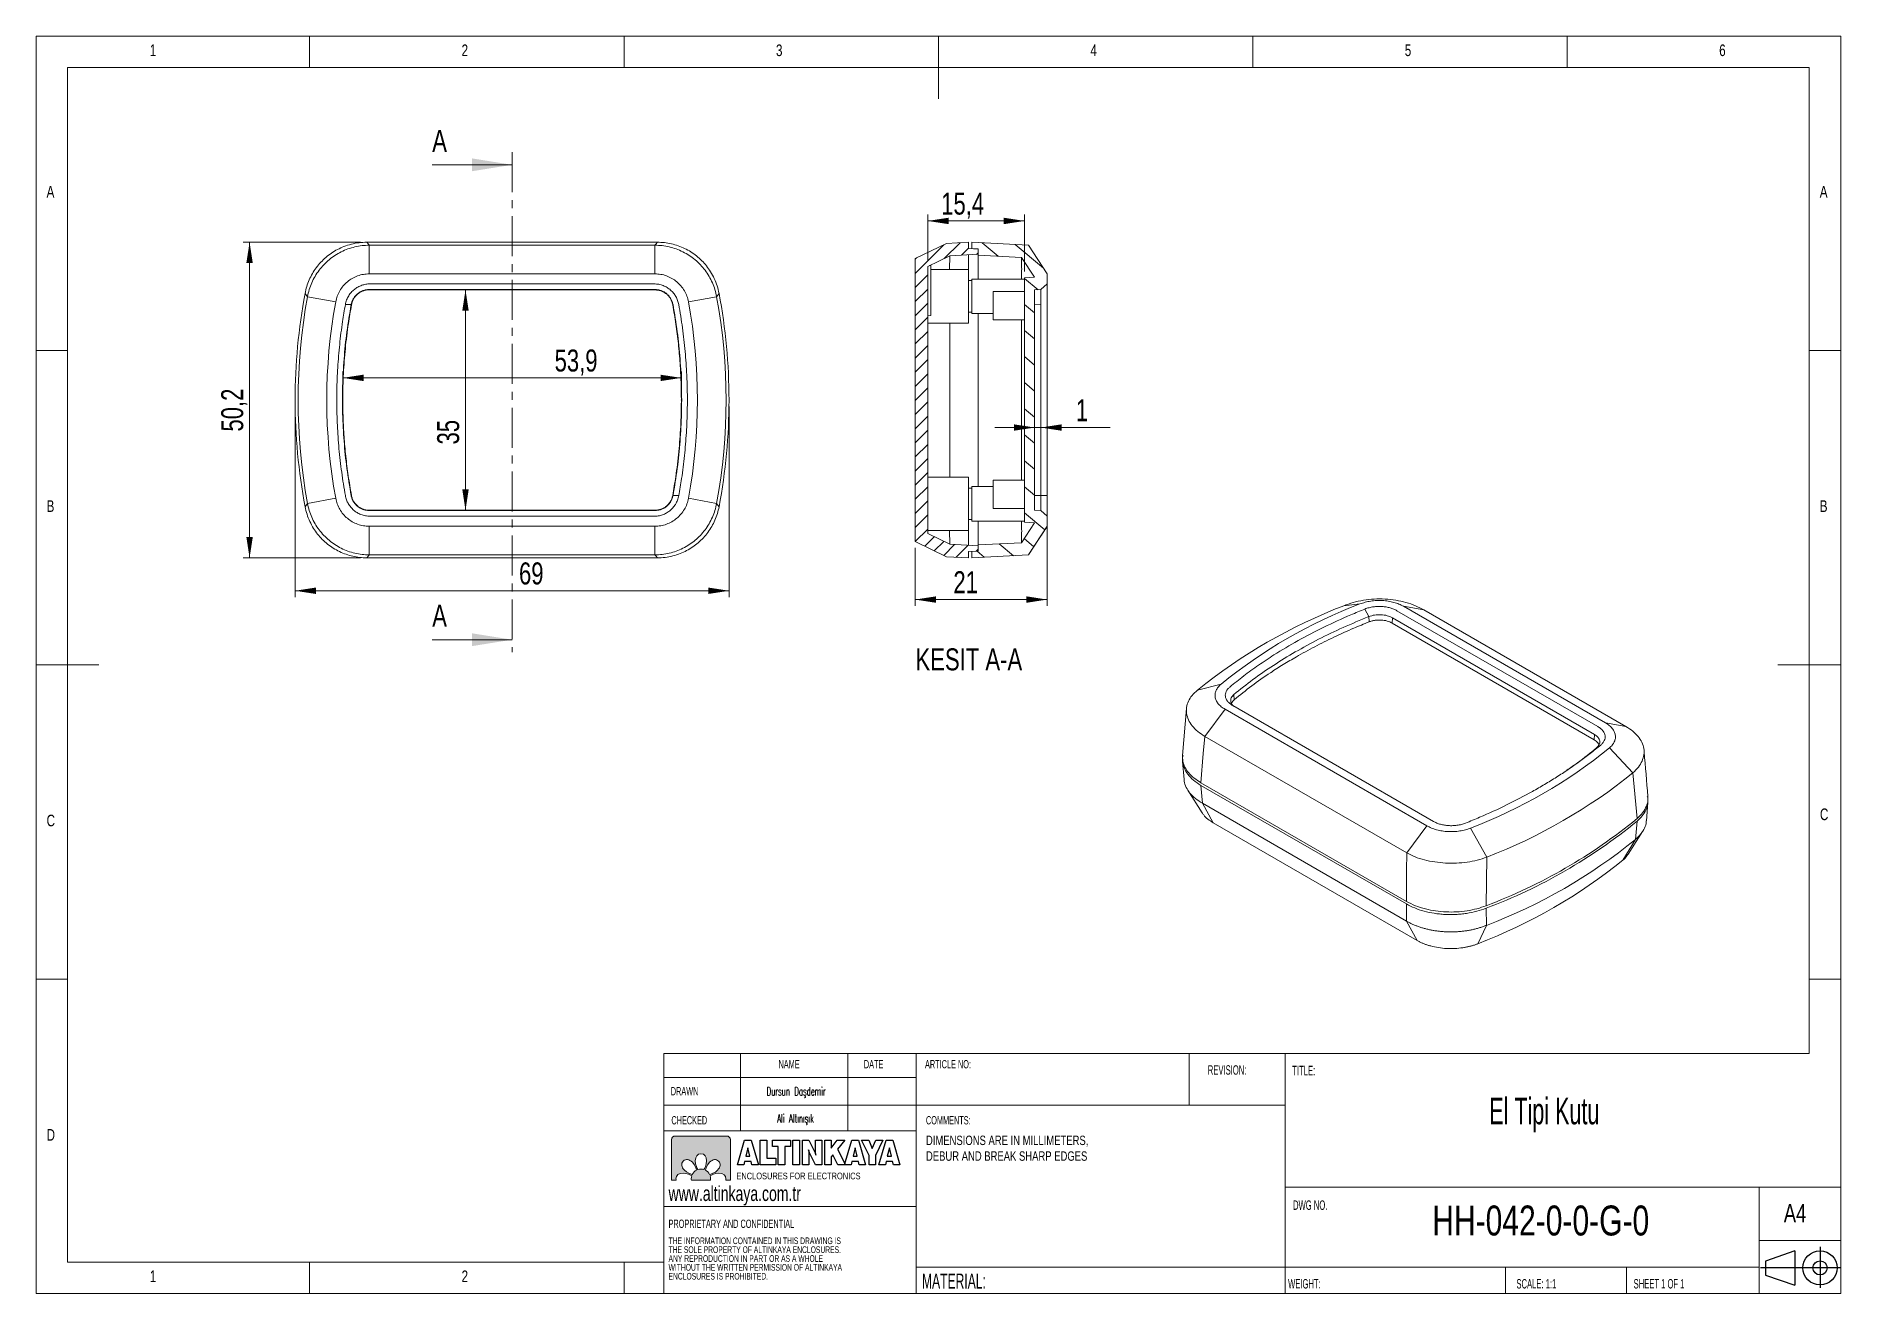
# Model space of a CAD drawing. Header units: millimetres. Extents: x 5 to 292, y 5 to 205.
import ezdxf

# ---------------------------------------------------------------- set-up
doc = ezdxf.new("R2010")
doc.units = ezdxf.units.MM
doc.header["$PDSIZE"] = -1
doc.linetypes.add('CENTER', pattern=[10.16, 6.35, -1.27, 1.27, -1.27])
doc.layers.add('FORMAT', color=7, linetype='Continuous')
doc.layers.add('LAYER2', color=1, linetype='Continuous')
doc.layers.add('LAYER1', color=7, linetype='Continuous', lineweight=15)
doc.layers.add('LAYER_1', color=179, linetype='Continuous', lineweight=15)
doc.styles.add('SLDTEXTSTYLE0', font='TXT', dxfattribs={"width": 0.7})
doc.styles.add('SLDTEXTSTYLE1', font='TXT', dxfattribs={"width": 0.75})
doc.styles.add('SLDTEXTSTYLE2', font='TXT', dxfattribs={"width": 0.605})
doc.styles.add('SLDTEXTSTYLE3', font='TXT', dxfattribs={"width": 0.605, "bigfont": 'bigfont'})
doc.dimstyles.new('SLDDIMSTYLE0', dxfattribs={"dimtxt": 3.5, "dimasz": 3.302, "dimexe": 0, "dimexo": 0.0625, "dimgap": 0.875, "dimtad": 1, "dimrnd": 1e-09, "dimzin": 12, "dimdsep": 46, "dimtxsty": 'SLDTEXTSTYLE1', "dimsah": 1, "dimcen": 0.09, "dimadec": 0, "dimazin": 3, "dimtfac": 1, "dimtofl": 0, "dimtmove": 0, "dimatfit": 3, "dimfxl": 1, "dimfrac": 2, "dimtolj": 1, "dimtzin": 12, "dimarcsym": 0})
doc.dimstyles.new('SLDDIMSTYLE1', dxfattribs={"dimtxt": 3.5, "dimasz": 3.302, "dimexe": 0, "dimexo": 0.0625, "dimgap": 0.875, "dimtad": 1, "dimdec": 1, "dimrnd": 1e-09, "dimzin": 12, "dimdsep": 46, "dimtxsty": 'SLDTEXTSTYLE1', "dimsah": 1, "dimcen": 0.09, "dimadec": 0, "dimazin": 3, "dimtfac": 1, "dimtdec": 1, "dimtofl": 0, "dimtmove": 0, "dimatfit": 3, "dimfxl": 1, "dimfrac": 2, "dimtolj": 1, "dimtzin": 12, "dimarcsym": 0})
doc.dimstyles.new('SLDDIMSTYLE2', dxfattribs={"dimtxt": 3.5, "dimasz": 3.302, "dimexe": 0, "dimexo": 0.0625, "dimgap": 0.875, "dimtad": 1, "dimrnd": 1e-09, "dimzin": 12, "dimdsep": 46, "dimtxsty": 'SLDTEXTSTYLE1', "dimsah": 1, "dimcen": 0.09, "dimadec": 0, "dimazin": 3, "dimtfac": 1, "dimtmove": 0, "dimatfit": 0, "dimfxl": 1, "dimfrac": 2, "dimtolj": 1, "dimtzin": 12, "dimarcsym": 0})

msp = doc.modelspace()

# ---------------------------------------------------------------- texts
at = {"color": 7, "linetype": 'Continuous', "lineweight": 0, "attachment_point": 1}
for s, insert, char_height, style in [('1', (23.083, 203.668), 1.852, 'SLDTEXTSTYLE1'), ('2', (72.667, 203.668), 1.852, 'SLDTEXTSTYLE1'), ('3', (122.667, 203.668), 1.852, 'SLDTEXTSTYLE1'), ('4', (172.667, 203.668), 1.852, 'SLDTEXTSTYLE1'), ('5', (222.667, 203.668), 1.852, 'SLDTEXTSTYLE1'), ('6', (272.667, 203.668), 1.852, 'SLDTEXTSTYLE1'), ('A', (6.667, 181.168), 1.852, 'SLDTEXTSTYLE1'), ('A', (288.667, 181.168), 1.852, 'SLDTEXTSTYLE1'), ('B', (6.667, 131.168), 1.852, 'SLDTEXTSTYLE1'), ('B', (288.667, 131.168), 1.852, 'SLDTEXTSTYLE1'), ('C', (6.667, 81.168), 1.852, 'SLDTEXTSTYLE1'), ('C', (288.693, 82.15), 1.852, 'SLDTEXTSTYLE1'), ('D', (6.667, 31.168), 1.852, 'SLDTEXTSTYLE1'), ('www.altinkaya.com.tr', (105.583, 22.104), 2.38125, 'SLDTEXTSTYLE0'), ('1', (23.083, 8.668), 1.852, 'SLDTEXTSTYLE1'), ('2', (72.667, 8.668), 1.852, 'SLDTEXTSTYLE1')]:
    msp.add_mtext(s, dxfattribs=dict(at, insert=insert, char_height=char_height, style=style))
at = {"color": 7, "linetype": 'Continuous', "char_height": 3.5, "attachment_point": 1, "style": 'SLDTEXTSTYLE1'}
for insert in [(67.997, 190.085), (67.997, 114.552)]:
    msp.add_mtext('A', dxfattribs=dict(at, insert=insert))
at = {"layer": 'LAYER1'}
for s, insert, char_height, attachment_point, style in [('NAME', (123.069, 42.143), 1.3229, 1, 'SLDTEXTSTYLE2'), ('DATE', (136.647, 42.143), 1.3229, 1, 'SLDTEXTSTYLE2'), ('ARTICLE NO:', (146.369, 42.143), 1.32292, 1, 'SLDTEXTSTYLE2'), ('REVISION:', (191.342, 41.311), 1.5, 1, 'SLDTEXTSTYLE2'), ('TITLE:', (204.784, 41.223), 1.5, 1, 'SLDTEXTSTYLE2'), ('DRAWN', (105.936, 37.846), 1.3229, 1, 'SLDTEXTSTYLE2'), ('Dursun Daşdemir', (125.882, 37.837), 1.32292, 2, 'SLDTEXTSTYLE3'), ('El Tipi Kutu', (244.859, 36.153), 4.23333, 2, 'SLDTEXTSTYLE2'), ('CHECKED', (106.036, 33.226), 1.3229, 1, 'SLDTEXTSTYLE2'), ('Ali Altınışık', (125.777, 33.525), 1.32292, 2, 'SLDTEXTSTYLE3'), ('COMMENTS:', (146.518, 33.226), 1.3229, 1, 'SLDTEXTSTYLE2'), ('DWG NO.', (204.902, 19.813), 1.5, 1, 'SLDTEXTSTYLE2'), ('HH-042-0-0-G-0', (244.29, 19.001), 4.7625, 2, 'SLDTEXTSTYLE1'), ('A4', (282.949, 19.245), 2.9104, 1, 'SLDTEXTSTYLE1'), ('PROPRIETARY AND CONFIDENTIAL', (105.583, 16.762), 1.32292, 1, 'SLDTEXTSTYLE2'), ('MATERIAL:', (145.883, 8.185), 2.3813, 1, 'SLDTEXTSTYLE2'), ('WEIGHT:', (204.111, 7.305), 1.4986, 1, 'SLDTEXTSTYLE2'), ('SCALE: 1:1', (240.427, 7.307), 1.5, 1, 'SLDTEXTSTYLE2'), ('SHEET 1 OF 1', (259.057, 7.307), 1.5, 1, 'SLDTEXTSTYLE2')]:
    msp.add_mtext(s, dxfattribs=dict(at, insert=insert, char_height=char_height, attachment_point=attachment_point, style=style))
at = {"layer": 'LAYER_1', "insert": (153.34, 107.617), "char_height": 3.5, "attachment_point": 2, "style": 'SLDTEXTSTYLE1'}
msp.add_mtext('KESIT A-A', dxfattribs=at)

# ---------------------------------------------------------------- blocks, each defined once
blk = doc.blocks.new('Block5')
at = {"layer": 'FORMAT'}
for p, q in [((6.79, 7.34), (1.01, 5.34)), ((6.79, 7.34), (6.79, 0.54)), ((11.82, 8.19), (11.82, 0)), ((0, 4.03), (15.88, 4.03)), ((1.01, 5.34), (1.01, 2.54)), ((1.01, 2.54), (6.79, 0.54))]:
    blk.add_line(p, q, dxfattribs=at)
for radius in [3.4, 1.4]:
    blk.add_circle((11.82, 3.99), radius, dxfattribs=at)
blk = doc.blocks.new('Block4')
at = {"color": 7, "linetype": 'Continuous', "lineweight": 0, "insert": (0.07, 1.37), "char_height": 1.3229, "attachment_point": 1, "style": 'SLDTEXTSTYLE0'}
blk.add_mtext('ENCLOSURES FOR ELECTRONICS', dxfattribs=at)
blk = doc.blocks.new('Block6')
at = {"layer": 'FORMAT', "color": 250}
for p, q in [((0, 0), (1.27, 4.36)), ((1.27, 4.36), (2.44, 4.36)), ((2.44, 4.36), (3.71, 0)), ((4.04, 0), (4.04, 4.36)), ((4.04, 4.36), (5.2, 4.36)), ((5.2, 4.36), (5.2, 1.16)), ((6.19, 3.21), (6.19, 4.36)), ((6.19, 4.36), (9.41, 4.36)), ((7.23, 3.21), (6.19, 3.21)), ((7.23, 0), (7.23, 3.21)), ((9.41, 3.21), (8.39, 3.21)), ((8.39, 3.21), (8.39, 0)), ((9.41, 4.36), (9.41, 3.21)), ((9.82, 0), (9.82, 4.36)), ((9.82, 4.36), (11, 4.36)), ((11, 4.36), (11, 0)), ((11.52, 0), (11.52, 4.36)), ((11.52, 4.36), (12.62, 4.36)), ((12.62, 4.36), (13.64, 2.33)), ((13.82, 2.3), (13.82, 4.36)), ((13.82, 4.36), (14.92, 4.36)), ((14.92, 4.36), (14.92, 0)), ((15.42, 0), (15.42, 4.36)), ((15.42, 4.36), (16.57, 4.36)), ((16.57, 4.36), (16.57, 2.92)), ((16.57, 2.92), (17.61, 4.36)), ((17.61, 4.36), (18.96, 4.36)), ((18.96, 4.36), (17.67, 2.75)), ((18.94, 0), (20.21, 4.36)), ((20.21, 4.36), (21.38, 4.36)), ((21.38, 4.36), (22.65, 0)), ((23.27, 1.61), (21.94, 4.36)), ((21.94, 4.36), (23.22, 4.36)), ((23.22, 4.36), (23.84, 2.87)), ((23.84, 2.87), (24.47, 4.36)), ((25.72, 4.36), (24.42, 1.61)), ((24.47, 4.36), (25.72, 4.36)), ((25, 0), (26.27, 4.36)), ((26.27, 4.36), (27.44, 4.36)), ((27.44, 4.36), (28.71, 0)), ((1.14, 0), (0, 0)), ((1.28, 0.58), (1.14, 0)), ((2.43, 0.58), (1.28, 0.58)), ((1.86, 3), (1.49, 1.49)), ((1.49, 1.49), (2.22, 1.49)), ((2.22, 1.49), (1.86, 3)), ((2.56, 0), (2.43, 0.58)), ((3.71, 0), (2.56, 0)), ((6.77, 0), (4.04, 0)), ((5.2, 1.16), (6.77, 1.16)), ((6.77, 1.16), (6.77, 0)), ((8.39, 0), (7.23, 0)), ((11, 0), (9.82, 0)), ((12.62, 0), (11.52, 0)), ((12.62, 2.04), (12.62, 0)), ((13.82, 0), (12.8, 2.01)), ((14.92, 0), (13.82, 0)), ((16.57, 0), (15.42, 0)), ((16.86, 1.75), (16.57, 1.39)), ((16.57, 1.39), (16.57, 0)), ((17.74, 0), (16.86, 1.75)), ((17.67, 2.75), (19.12, 0)), ((19.12, 0), (17.74, 0)), ((20.08, 0), (18.94, 0)), ((20.22, 0.58), (20.08, 0)), ((21.37, 0.58), (20.22, 0.58)), ((20.8, 3), (20.43, 1.49)), ((20.43, 1.49), (21.16, 1.49)), ((21.16, 1.49), (20.8, 3)), ((21.5, 0), (21.37, 0.58)), ((22.65, 0), (21.5, 0)), ((23.27, 0), (23.27, 1.61)), ((24.42, 0), (23.27, 0)), ((24.42, 1.61), (24.42, 0)), ((26.14, 0), (25, 0)), ((26.28, 0.58), (26.14, 0)), ((27.43, 0.58), (26.28, 0.58)), ((26.86, 3), (26.49, 1.49)), ((26.49, 1.49), (27.21, 1.49)), ((27.21, 1.49), (26.86, 3)), ((27.56, 0), (27.43, 0.58)), ((28.71, 0), (27.56, 0))]:
    blk.add_line(p, q, dxfattribs=at)
for points in [[(12.7, 2.26), (12.67, 2.37), (12.63, 2.5), (12.59, 2.64)], [(12.59, 2.64), (12.6, 2.56), (12.61, 2.48), (12.62, 2.4)], [(12.62, 2.4), (12.62, 2.31), (12.62, 2.19), (12.62, 2.04)], [(12.8, 2.01), (12.77, 2.07), (12.74, 2.16), (12.7, 2.26)], [(13.64, 2.33), (13.67, 2.28), (13.7, 2.19), (13.73, 2.09)], [(13.73, 2.09), (13.77, 1.99), (13.81, 1.86), (13.85, 1.71)], [(13.82, 1.97), (13.82, 2.06), (13.82, 2.17), (13.82, 2.3)], [(13.85, 1.71), (13.84, 1.79), (13.83, 1.87), (13.82, 1.97)]]:
    blk.add_open_spline(points, degree=3, dxfattribs=at)
blk = doc.blocks.new('SW_NOTE_0')
at = {"layer": 'LAYER1', "color": 0, "char_height": 1.5, "attachment_point": 1, "style": 'SLDTEXTSTYLE1'}
for s, insert in [('DIMENSIONS ARE IN MILLIMETERS,', (0, 1.93)), ('DEBUR AND BREAK SHARP EDGES', (0, -0.57))]:
    blk.add_mtext(s, dxfattribs=dict(at, insert=insert))
blk = doc.blocks.new('SW_NOTE_1')
at = {"layer": 'LAYER1', "color": 0, "char_height": 1.0583, "attachment_point": 1, "style": 'SLDTEXTSTYLE2'}
for s, insert in [('THE INFORMATION CONTAINED IN THIS DRAWING IS', (0, 1.36)), ('ANY REPRODUCTION IN PART OR AS A WHOLE', (0, -1.46)), ('WITHOUT THE WRITTEN PERMISSION OF ALTINKAYA', (0, -2.87)), ('THE SOLE PROPERTY OF ALTINKAYA ENCLOSURES.', (0, -0.05)), ('ENCLOSURES IS PROHIBITED.', (0, -4.28))]:
    blk.add_mtext(s, dxfattribs=dict(at, insert=insert))
blk = doc.blocks.new('*D6')
at = {"layer": 'LAYER_1'}
for p, q in [((53.78, 148.11), (53.78, 151.64)), ((107.62, 150.64), (53.78, 150.64)), ((107.62, 148.11), (107.62, 151.64))]:
    blk.add_line(p, q, dxfattribs=at)
for points in [[(53.78, 150.64), (57.08, 150.13), (57.08, 151.15)], [(107.62, 150.64), (104.31, 151.14), (104.31, 150.13)]]:
    blk.add_solid(points, dxfattribs=at)
at = {"layer": 'LAYER_1', "insert": (87.46, 155.15, 0.1), "char_height": 3.5, "attachment_point": 1, "rotation": 359.996, "style": 'SLDTEXTSTYLE1'}
blk.add_mtext('53,9', dxfattribs=at)
blk = doc.blocks.new('*D7')
at = {"layer": 'LAYER_1'}
for p, q in [((46.2, 146.11), (46.2, 115.78)), ((115.2, 146.11), (115.2, 115.78)), ((46.2, 116.78), (115.2, 116.78))]:
    blk.add_line(p, q, dxfattribs=at)
for points in [[(46.2, 116.78), (49.5, 116.27), (49.5, 117.29)], [(115.2, 116.78), (111.9, 117.29), (111.9, 116.27)]]:
    blk.add_solid(points, dxfattribs=at)
at = {"layer": 'LAYER_1', "insert": (81.8, 121.29, -1.9), "char_height": 3.5, "attachment_point": 1, "style": 'SLDTEXTSTYLE1'}
blk.add_mtext('69', dxfattribs=at)
blk = doc.blocks.new('*D8')
at = {"layer": 'LAYER_1'}
blk.add_line((73.29, 164.63), (73.29, 129.59), dxfattribs=at)
for points in [[(73.29, 164.63), (72.78, 161.33), (73.8, 161.33)], [(73.29, 129.59), (73.8, 132.9), (72.78, 132.9)]]:
    blk.add_solid(points, dxfattribs=at)
at = {"layer": 'LAYER_1', "insert": (68.78, 140.05, -1.9), "char_height": 3.5, "attachment_point": 1, "rotation": 90, "style": 'SLDTEXTSTYLE1'}
blk.add_mtext('35', dxfattribs=at)
blk = doc.blocks.new('*D9')
at = {"layer": 'LAYER_1'}
for p, q in [((56.59, 172.21), (37.95, 172.21)), ((38.95, 172.21), (38.95, 122.01)), ((56.59, 122.01), (37.95, 122.01))]:
    blk.add_line(p, q, dxfattribs=at)
for points in [[(38.95, 172.21), (38.44, 168.91), (39.46, 168.91)], [(38.95, 122.01), (39.46, 125.31), (38.44, 125.31)]]:
    blk.add_solid(points, dxfattribs=at)
at = {"layer": 'LAYER_1', "insert": (34.44, 142.1, -1.9), "char_height": 3.5, "attachment_point": 1, "rotation": 90, "style": 'SLDTEXTSTYLE1'}
blk.add_mtext('50,2', dxfattribs=at)
blk = doc.blocks.new('*D10')
at = {"layer": 'LAYER_1'}
for p, q in [((146.8, 169.36), (146.8, 176.6)), ((146.8, 175.6), (162.2, 175.6)), ((162.2, 167.55), (162.2, 176.6))]:
    blk.add_line(p, q, dxfattribs=at)
for points in [[(146.8, 175.6), (150.11, 175.09), (150.11, 176.11)], [(162.2, 175.6), (158.9, 176.11), (158.9, 175.09)]]:
    blk.add_solid(points, dxfattribs=at)
at = {"layer": 'LAYER_1', "insert": (148.94, 180.11, 17.34), "char_height": 3.5, "attachment_point": 1, "style": 'SLDTEXTSTYLE1'}
blk.add_mtext('15,4', dxfattribs=at)
blk = doc.blocks.new('*D11')
at = {"layer": 'LAYER_1'}
for p, q in [((165.8, 130.91), (165.8, 114.38)), ((144.8, 123.61), (144.8, 114.38)), ((144.8, 115.38), (165.8, 115.38))]:
    blk.add_line(p, q, dxfattribs=at)
for points in [[(144.8, 115.38), (148.11, 114.87), (148.11, 115.89)], [(165.8, 115.38), (162.5, 115.89), (162.5, 114.87)]]:
    blk.add_solid(points, dxfattribs=at)
at = {"layer": 'LAYER_1', "insert": (150.88, 119.89, 17.34), "char_height": 3.5, "attachment_point": 1, "style": 'SLDTEXTSTYLE1'}
blk.add_mtext('21', dxfattribs=at)
blk = doc.blocks.new('*D12')
at = {"layer": 'LAYER_1'}
for p, q in [((163.8, 142.74), (157.45, 142.74)), ((164.8, 142.74), (163.8, 142.74)), ((164.8, 142.74), (175.8, 142.74))]:
    blk.add_line(p, q, dxfattribs=at)
for points in [[(163.8, 142.74), (160.5, 143.25), (160.5, 142.23)], [(164.8, 142.74), (168.11, 142.23), (168.11, 143.25)]]:
    blk.add_solid(points, dxfattribs=at)
at = {"layer": 'LAYER_1', "insert": (170.37, 147.25, 17.34), "char_height": 3.5, "attachment_point": 1, "style": 'SLDTEXTSTYLE1'}
blk.add_mtext('1', dxfattribs=at)

# ---------------------------------------------------------------- dimensions: what is measured, and where the dimension line sits
at = {"layer": 'LAYER_1'}
for base, p1, p2, dimstyle, picture, middle in [((162.204, 175.601), (146.804, 168.362), (162.204, 166.55), 'SLDDIMSTYLE1', '*D10', (154.883, 175.601)), ((115.197, 116.778), (46.197, 147.113), (115.197, 147.113), 'SLDDIMSTYLE0', '*D7', (85.805, 116.778)), ((163.804, 142.741), (164.804, 131.94), (163.804, 129.594), 'SLDDIMSTYLE2', '*D12', (173.087, 142.741)), ((165.804, 115.383), (144.804, 124.608), (165.804, 131.915), 'SLDDIMSTYLE0', '*D11', (154.883, 115.383))]:
    dim = msp.add_linear_dim(base=base, p1=p1, p2=p2, dimstyle=dimstyle, dxfattribs=at)
    dim.commit()
    dim.dimension.update_dxf_attribs({"geometry": picture, "text_midpoint": middle, "dimtype": 160})
for base, p1, p2, angle, picture, middle in [((38.948, 122.013), (57.593, 172.213), (57.593, 122.013), 90, '*D9', (38.948, 148.043)), ((73.288, 129.594), (57.982, 164.631), (57.982, 129.594), 270, '*D8', (73.288, 144.054))]:
    dim = msp.add_linear_dim(base=base, p1=p1, p2=p2, angle=angle, dimstyle='SLDDIMSTYLE1', dxfattribs=at)
    dim.commit()
    dim.dimension.update_dxf_attribs({"geometry": picture, "text_midpoint": middle, "dimtype": 160})
dim = msp.add_linear_dim(base=(53.779, 150.64), p1=(107.616, 147.107), p2=(53.779, 147.111), angle=359.99597, text='53,9', dimstyle='SLDDIMSTYLE0', dxfattribs=at)
dim.commit()
dim.dimension.update_dxf_attribs({"geometry": '*D6', "text_midpoint": (91.982, 150.637), "dimtype": 160})

# ---------------------------------------------------------------- hatches: boundary and pattern name
at = {"linetype": 'Continuous', "lineweight": 0}
h = msp.add_hatch(dxfattribs=at)
h.set_pattern_fill('ANSI31', scale=0.5, style=0)
h.paths.add_polyline_path([(153.304, 171.213), (153.304, 172.213), (149.797, 172.029), (144.804, 169.617), (144.804, 124.608), (149.797, 122.196), (153.304, 122.013), (153.304, 123.013), (154.804, 123.091), (154.804, 123.937), (150.304, 124.173), (146.804, 125.863), (146.804, 168.362), (150.304, 170.053), (154.804, 170.289), (154.804, 171.134)], flags=0)
h = msp.add_hatch(dxfattribs=at)
h.set_pattern_fill('ANSI31', angle=95, style=0)
edge = h.paths.add_edge_path(flags=0)
edge.add_spline(control_points=[(164.804, 164.684), (164.967, 164.832), (165.131, 164.981), (165.295, 165.13), (165.38, 165.206), (165.465, 165.283), (165.549, 165.36), (165.634, 165.437), (165.719, 165.514), (165.804, 165.591)], knot_values=[0, 0, 0, 0, 0.0006634, 0.0006634, 0.0006634, 0.0010068, 0.0010068, 0.0010068, 0.0013502, 0.0013502, 0.0013502, 0.0013502], weights=[1, 1, 1, 1, 1, 1, 1, 1, 1, 1], degree=3, periodic=0)
edge.add_line((165.804, 165.591), (165.804, 167.184))
edge.add_line((165.804, 167.184), (162.808, 171.741))
edge.add_line((162.808, 171.741), (153.804, 172.213))
edge.add_line((153.804, 172.213), (153.804, 171.213))
edge.add_line((153.804, 171.213), (154.804, 171.16))
edge.add_line((154.804, 171.16), (154.804, 170.158))
edge.add_line((154.804, 170.158), (161.693, 169.797))
edge.add_line((161.693, 169.797), (163.773, 166.633))
edge.add_line((163.773, 166.633), (162.204, 166.55))
edge.add_line((162.204, 166.55), (162.204, 127.675))
edge.add_line((162.204, 127.675), (163.773, 127.593))
edge.add_line((163.773, 127.593), (161.693, 124.429))
edge.add_line((161.693, 124.429), (154.804, 124.068))
edge.add_line((154.804, 124.068), (154.804, 123.065))
edge.add_line((154.804, 123.065), (153.804, 123.013))
edge.add_line((153.804, 123.013), (153.804, 122.013))
edge.add_line((153.804, 122.013), (162.808, 122.485))
edge.add_line((162.808, 122.485), (165.804, 127.042))
edge.add_line((165.804, 127.042), (165.804, 128.634))
edge.add_spline(control_points=[(165.804, 128.634), (165.64, 128.783), (165.476, 128.932), (165.312, 129.08), (165.228, 129.157), (165.143, 129.234), (165.058, 129.311), (164.973, 129.388), (164.889, 129.465), (164.804, 129.542)], knot_values=[0, 0, 0, 0, 0.0006634, 0.0006634, 0.0006634, 0.0010068, 0.0010068, 0.0010068, 0.0013502, 0.0013502, 0.0013502, 0.0013502], weights=[1, 1, 1, 1, 1, 1, 1, 1, 1, 1], degree=3, periodic=0)
edge.add_line((164.804, 129.542), (163.804, 129.594))
edge.add_line((163.804, 129.594), (163.804, 164.631))
edge.add_line((163.804, 164.631), (164.804, 164.684))
at = {"layer": 'LAYER2'}
h = msp.add_hatch(color=256, dxfattribs=at)
edge = h.paths.add_edge_path(flags=0)
edge.add_spline(control_points=[(106.639, 30.053), (106.317, 30.053), (106.054, 29.79), (106.054, 29.468)], knot_values=[0.9444444, 0.9444444, 0.9444444, 0.9444444, 1, 1, 1, 1], weights=[1, 1, 1, 1], degree=3, periodic=0)
edge.add_line((106.054, 29.468), (106.054, 23.031))
edge.add_line((106.054, 23.031), (106.792, 23.031))
edge.add_spline(control_points=[(106.792, 23.031), (106.775, 23.102), (106.767, 23.178), (106.767, 23.259)], knot_values=[0.7777778, 0.7777778, 0.7777778, 0.7777778, 0.8333333, 0.8333333, 0.8333333, 0.8333333], weights=[1, 1, 1, 1], degree=3, periodic=0)
edge.add_spline(control_points=[(106.767, 23.259), (106.765, 23.823), (107.187, 24.145), (107.895, 24.158)], knot_values=[0.7222222, 0.7222222, 0.7222222, 0.7222222, 0.7777778, 0.7777778, 0.7777778, 0.7777778], weights=[1, 1, 1, 1], degree=3, periodic=0)
edge.add_spline(control_points=[(107.895, 24.158), (108.515, 24.169), (109.131, 23.823), (109.274, 23.737)], knot_values=[0.6666667, 0.6666667, 0.6666667, 0.6666667, 0.7222222, 0.7222222, 0.7222222, 0.7222222], weights=[1, 1, 1, 1], degree=3, periodic=0)
edge.add_spline(control_points=[(109.274, 23.737), (109.224, 23.585), (109.196, 23.423), (109.196, 23.254)], knot_values=[0.6111111, 0.6111111, 0.6111111, 0.6111111, 0.6666667, 0.6666667, 0.6666667, 0.6666667], weights=[1, 1, 1, 1], degree=3, periodic=0)
edge.add_spline(control_points=[(109.196, 23.254), (109.196, 23.178), (109.202, 23.104), (109.212, 23.031)], knot_values=[0.5555556, 0.5555556, 0.5555556, 0.5555556, 0.6111111, 0.6111111, 0.6111111, 0.6111111], weights=[1, 1, 1, 1], degree=3, periodic=0)
edge.add_line((109.212, 23.031), (112.257, 23.031))
edge.add_spline(control_points=[(112.257, 23.031), (112.267, 23.104), (112.273, 23.178), (112.273, 23.254)], knot_values=[0.4444444, 0.4444444, 0.4444444, 0.4444444, 0.5, 0.5, 0.5, 0.5], weights=[1, 1, 1, 1], degree=3, periodic=0)
edge.add_spline(control_points=[(112.273, 23.254), (112.273, 23.42), (112.247, 23.58), (112.198, 23.729)], knot_values=[0.3888889, 0.3888889, 0.3888889, 0.3888889, 0.4444444, 0.4444444, 0.4444444, 0.4444444], weights=[1, 1, 1, 1], degree=3, periodic=0)
edge.add_spline(control_points=[(112.198, 23.729), (112.345, 23.817), (112.958, 24.16), (113.575, 24.148)], knot_values=[0.3333333, 0.3333333, 0.3333333, 0.3333333, 0.3888889, 0.3888889, 0.3888889, 0.3888889], weights=[1, 1, 1, 1], degree=3, periodic=0)
edge.add_spline(control_points=[(113.575, 24.148), (114.283, 24.135), (114.704, 23.813), (114.702, 23.249)], knot_values=[0.2777778, 0.2777778, 0.2777778, 0.2777778, 0.3333333, 0.3333333, 0.3333333, 0.3333333], weights=[1, 1, 1, 1], degree=3, periodic=0)
edge.add_spline(control_points=[(114.702, 23.249), (114.702, 23.172), (114.695, 23.099), (114.679, 23.031)], knot_values=[0.2222222, 0.2222222, 0.2222222, 0.2222222, 0.2777778, 0.2777778, 0.2777778, 0.2777778], weights=[1, 1, 1, 1], degree=3, periodic=0)
edge.add_line((114.679, 23.031), (115.416, 23.031))
edge.add_line((115.416, 23.031), (115.416, 29.468))
edge.add_spline(control_points=[(115.416, 29.468), (115.416, 29.79), (115.153, 30.053), (114.83, 30.053)], knot_values=[0.0555556, 0.0555556, 0.0555556, 0.0555556, 0.1111111, 0.1111111, 0.1111111, 0.1111111], weights=[1, 1, 1, 1], degree=3, periodic=0)
edge.add_line((114.83, 30.053), (106.639, 30.053))
edge = h.paths.add_edge_path(flags=0)
edge.add_spline(control_points=[(111.218, 24.714), (111.066, 24.765), (110.904, 24.792), (110.735, 24.792)], knot_values=[0.6666667, 0.6666667, 0.6666667, 0.6666667, 0.8333333, 0.8333333, 0.8333333, 0.8333333], weights=[1, 1, 1, 1], degree=3, periodic=0)
edge.add_spline(control_points=[(110.735, 24.792), (110.569, 24.792), (110.409, 24.766), (110.259, 24.717)], knot_values=[0.8333333, 0.8333333, 0.8333333, 0.8333333, 1, 1, 1, 1], weights=[1, 1, 1, 1], degree=3, periodic=0)
edge.add_spline(control_points=[(110.259, 24.717), (110.171, 24.865), (109.829, 25.477), (109.84, 26.094)], knot_values=[0, 0, 0, 0, 0.1666667, 0.1666667, 0.1666667, 0.1666667], weights=[1, 1, 1, 1], degree=3, periodic=0)
edge.add_spline(control_points=[(109.84, 26.094), (109.854, 26.802), (110.175, 27.224), (110.74, 27.221)], knot_values=[0.1666667, 0.1666667, 0.1666667, 0.1666667, 0.3333333, 0.3333333, 0.3333333, 0.3333333], weights=[1, 1, 1, 1], degree=3, periodic=0)
edge.add_spline(control_points=[(110.74, 27.221), (111.304, 27.224), (111.625, 26.802), (111.639, 26.094)], knot_values=[0.3333333, 0.3333333, 0.3333333, 0.3333333, 0.5, 0.5, 0.5, 0.5], weights=[1, 1, 1, 1], degree=3, periodic=0)
edge.add_spline(control_points=[(111.639, 26.094), (111.65, 25.473), (111.304, 24.857), (111.218, 24.714)], knot_values=[0.5, 0.5, 0.5, 0.5, 0.6666667, 0.6666667, 0.6666667, 0.6666667], weights=[1, 1, 1, 1], degree=3, periodic=0)
edge = h.paths.add_edge_path(flags=0)
edge.add_spline(control_points=[(109.367, 25.9), (109.812, 25.471), (110.003, 24.792), (110.044, 24.629)], knot_values=[0.6, 0.6, 0.6, 0.6, 0.8, 0.8, 0.8, 0.8], weights=[1, 1, 1, 1], degree=3, periodic=0)
edge.add_spline(control_points=[(110.044, 24.629), (109.752, 24.481), (109.512, 24.243), (109.363, 23.952)], knot_values=[0.8, 0.8, 0.8, 0.8, 1, 1, 1, 1], weights=[1, 1, 1, 1], degree=3, periodic=0)
edge.add_spline(control_points=[(109.363, 23.952), (109.195, 23.994), (108.522, 24.186), (108.095, 24.629)], knot_values=[0, 0, 0, 0, 0.2, 0.2, 0.2, 0.2], weights=[1, 1, 1, 1], degree=3, periodic=0)
edge.add_spline(control_points=[(108.095, 24.629), (107.604, 25.139), (107.533, 25.664), (107.933, 26.062)], knot_values=[0.2, 0.2, 0.2, 0.2, 0.4, 0.4, 0.4, 0.4], weights=[1, 1, 1, 1], degree=3, periodic=0)
edge.add_spline(control_points=[(107.933, 26.062), (108.331, 26.462), (108.856, 26.392), (109.367, 25.9)], knot_values=[0.4, 0.4, 0.4, 0.4, 0.6, 0.6, 0.6, 0.6], weights=[1, 1, 1, 1], degree=3, periodic=0)
edge = h.paths.add_edge_path(flags=0)
edge.add_spline(control_points=[(113.381, 24.622), (112.952, 24.176), (112.273, 23.985), (112.11, 23.944)], knot_values=[0.6, 0.6, 0.6, 0.6, 0.8, 0.8, 0.8, 0.8], weights=[1, 1, 1, 1], degree=3, periodic=0)
edge.add_spline(control_points=[(112.11, 23.944), (111.962, 24.237), (111.724, 24.476), (111.433, 24.625)], knot_values=[0.8, 0.8, 0.8, 0.8, 1, 1, 1, 1], weights=[1, 1, 1, 1], degree=3, periodic=0)
edge.add_spline(control_points=[(111.433, 24.625), (111.475, 24.793), (111.667, 25.466), (112.11, 25.894)], knot_values=[0, 0, 0, 0, 0.2, 0.2, 0.2, 0.2], weights=[1, 1, 1, 1], degree=3, periodic=0)
edge.add_spline(control_points=[(112.11, 25.894), (112.62, 26.385), (113.145, 26.455), (113.543, 26.055)], knot_values=[0.2, 0.2, 0.2, 0.2, 0.4, 0.4, 0.4, 0.4], weights=[1, 1, 1, 1], degree=3, periodic=0)
edge.add_spline(control_points=[(113.543, 26.055), (113.943, 25.657), (113.872, 25.132), (113.381, 24.622)], knot_values=[0.4, 0.4, 0.4, 0.4, 0.6, 0.6, 0.6, 0.6], weights=[1, 1, 1, 1], degree=3, periodic=0)

# ---------------------------------------------------------------- linework, layer by layer
at = {"color": 7, "linetype": 'Continuous', "lineweight": 0}
for p, q in [((67.997, 184.527), (80.697, 184.527)), ((67.997, 108.994), (80.697, 108.994))]:
    msp.add_line(p, q, dxfattribs=at)
at = {"color": 7, "linetype": 'CENTER', "lineweight": 0}
msp.add_line((80.697, 186.527), (80.697, 106.994), dxfattribs=at)
at = {"color": 7, "linetype": 'Continuous', "lineweight": 15}
for p, q in [((103.802, 172.213), (57.593, 172.213)), ((57.985, 167.184), (57.985, 171.741)), ((57.985, 171.741), (103.41, 171.741)), ((103.41, 167.184), (103.41, 171.741)), ((149.796, 172.029), (144.804, 169.617)), ((149.797, 172.029), (144.804, 169.617)), ((144.804, 124.608), (144.804, 169.617)), ((150.304, 170.053), (146.804, 168.362)), ((153.304, 172.213), (149.797, 172.029)), ((154.804, 170.289), (150.304, 170.053)), ((153.304, 171.213), (153.304, 172.213)), ((153.304, 171.213), (154.804, 171.134)), ((153.804, 171.213), (153.804, 172.213)), ((153.804, 172.213), (162.808, 171.741)), ((154.804, 171.16), (153.804, 171.213)), ((153.804, 171.213), (153.804, 171.187)), ((154.804, 170.158), (154.804, 171.16)), ((154.804, 171.134), (154.804, 170.289)), ((154.804, 170.158), (161.693, 169.797)), ((163.773, 166.633), (161.693, 169.797)), ((165.804, 167.184), (162.808, 171.741)), ((165.804, 167.184), (162.814, 171.737)), ((103.41, 167.184), (57.985, 167.184)), ((146.804, 125.863), (146.804, 168.362)), ((147.304, 168.487), (147.085, 168.498)), ((147.304, 168.487), (147.304, 160.539)), ((153.304, 167.863), (147.304, 167.863)), ((153.304, 167.863), (153.304, 159.363)), ((163.773, 166.633), (162.204, 166.55)), ((162.204, 166.55), (162.204, 127.675)), ((165.804, 165.591), (165.804, 167.184)), ((48.162, 163.553), (47.778, 164.072)), ((103.413, 164.684), (57.982, 164.684)), ((57.982, 164.631), (57.982, 164.684)), ((103.413, 164.631), (57.982, 164.631)), ((103.279, 165.591), (58.116, 165.591)), ((103.413, 164.631), (103.413, 164.684)), ((113.616, 164.072), (113.233, 163.553)), ((153.804, 166.113), (153.304, 166.113)), ((162.204, 166.363), (153.804, 166.363)), ((153.804, 160.863), (153.804, 166.363)), ((162.204, 164.363), (157.204, 164.363)), ((157.204, 159.863), (157.204, 164.363)), ((164.804, 164.684), (163.804, 164.631)), ((163.804, 164.631), (163.804, 129.594)), ((165.804, 165.591), (164.804, 164.684)), ((52.645, 162.732), (48.162, 163.553)), ((54.187, 162.31), (55.104, 162.285)), ((55.156, 162.276), (55.104, 162.285)), ((106.239, 162.275), (106.291, 162.285)), ((113.233, 163.553), (108.75, 162.732)), ((153.304, 161.113), (153.804, 161.113)), ((153.804, 160.863), (157.204, 160.863)), ((154.804, 133.363), (154.804, 160.863)), ((163.804, 162.275), (164.804, 162.285)), ((146.804, 160.513), (147.304, 160.539)), ((146.804, 159.363), (153.304, 159.363)), ((150.304, 134.863), (150.304, 159.363)), ((157.204, 159.863), (162.204, 159.863)), ((161.693, 159.864), (161.693, 134.36)), ((153.304, 134.863), (146.804, 134.863)), ((153.304, 134.863), (153.304, 126.363)), ((153.804, 133.113), (153.304, 133.113)), ((157.204, 133.363), (153.804, 133.363)), ((153.804, 127.863), (153.804, 133.363)), ((162.204, 134.363), (157.204, 134.363)), ((157.204, 129.863), (157.204, 134.363)), ((47.778, 130.153), (48.162, 130.672)), ((52.645, 131.493), (48.162, 130.672)), ((55.156, 131.95), (55.104, 131.941)), ((57.982, 129.594), (57.982, 129.542)), ((57.982, 129.594), (103.412, 129.594)), ((57.982, 129.542), (103.412, 129.542)), ((103.412, 129.594), (103.412, 129.542)), ((106.239, 131.95), (106.291, 131.94)), ((107.208, 131.915), (106.291, 131.94)), ((113.233, 130.672), (108.75, 131.493)), ((113.233, 130.672), (113.616, 130.153)), ((157.204, 129.863), (162.204, 129.863)), ((163.804, 131.95), (164.804, 131.94)), ((163.804, 129.594), (164.804, 129.542)), ((165.804, 131.915), (164.804, 131.94)), ((164.804, 129.542), (165.804, 128.634)), ((57.985, 122.485), (57.985, 127.042)), ((57.985, 127.042), (103.41, 127.042)), ((58.116, 128.634), (103.279, 128.634)), ((103.41, 122.485), (103.41, 127.042)), ((146.804, 126.363), (153.304, 126.363)), ((153.304, 128.113), (153.804, 128.113)), ((153.804, 127.863), (162.204, 127.863)), ((161.693, 124.429), (163.773, 127.593)), ((162.204, 127.675), (163.773, 127.593)), ((162.808, 122.485), (165.804, 127.042)), ((165.804, 127.042), (165.804, 128.634)), ((144.804, 124.608), (149.796, 122.197)), ((144.804, 124.608), (149.797, 122.196)), ((146.804, 125.863), (150.304, 124.173)), ((150.304, 124.173), (154.804, 123.937)), ((161.693, 124.429), (154.804, 124.068)), ((154.804, 123.065), (154.804, 124.068)), ((154.804, 123.937), (154.804, 123.091)), ((57.593, 122.013), (103.802, 122.013)), ((103.41, 122.485), (57.985, 122.485)), ((149.797, 122.196), (153.304, 122.013)), ((154.804, 123.091), (153.304, 123.013)), ((153.304, 122.013), (153.304, 123.013)), ((153.804, 123.013), (154.804, 123.065)), ((153.804, 123.039), (153.804, 123.013)), ((153.804, 122.013), (153.804, 123.013)), ((162.808, 122.485), (153.804, 122.013)), ((215.54, 114.678), (212.951, 114.397)), ((216.332, 113.876), (216.963, 112.675)), ((216.993, 111.833), (216.963, 112.675)), ((220.657, 111.641), (220.694, 112.479)), ((252.818, 93.934), (220.694, 112.479)), ((253.365, 95.176), (221.43, 113.611)), ((254.584, 95.772), (222.464, 114.315)), ((222.464, 114.315), (225.686, 113.729)), ((225.686, 113.729), (257.806, 95.186)), ((252.781, 93.096), (220.657, 111.641)), ((193.45, 101.926), (189.7, 100.974)), ((187.949, 98.032), (187.335, 90.586)), ((190.857, 93.622), (194.079, 97.929)), ((194.079, 97.929), (226.199, 79.386)), ((195.298, 98.526), (227.233, 80.09)), ((195.549, 99.454), (195.506, 100.288)), ((254.584, 95.772), (257.806, 95.186)), ((222.977, 75.08), (190.857, 93.622)), ((252.781, 93.096), (252.818, 93.934)), ((187.333, 89.626), (187.572, 86.742)), ((258.963, 87.834), (255.213, 91.775)), ((190.246, 86.238), (222.921, 67.375)), ((259.601, 80.537), (258.963, 87.834)), ((188.166, 85.055), (190.434, 81.474)), ((190.246, 85.829), (222.921, 66.967)), ((190.246, 85.829), (190.483, 82.979)), ((261.309, 83.84), (261.241, 84.081)), ((190.483, 82.979), (222.943, 64.24)), ((190.483, 82.979), (192.189, 79.886)), ((261.091, 80.198), (261.332, 83.107)), ((224.648, 61.148), (192.189, 79.886)), ((222.977, 75.08), (226.199, 79.386)), ((235.712, 74.412), (233.123, 79.023)), ((258.21, 74.895), (260.481, 78.488)), ((259.353, 77.244), (259.601, 80.129)), ((259.353, 77.244), (257.364, 73.955)), ((235.712, 74.412), (235.616, 66.692)), ((222.943, 64.24), (222.921, 66.967)), ((235.616, 66.283), (235.654, 63.563)), ((222.943, 64.24), (224.648, 61.148)), ((235.654, 63.563), (234.289, 60.634))]:
    msp.add_line(p, q, dxfattribs=at)
at = {"color": 22, "linetype": 'Continuous', "lineweight": 0}
for p, q in [((106.054, 23.031), (106.054, 29.468)), ((106.639, 30.053), (114.83, 30.053)), ((115.416, 29.468), (115.416, 23.031)), ((106.792, 23.031), (106.054, 23.031)), ((112.257, 23.031), (109.212, 23.031)), ((115.416, 23.031), (114.679, 23.031))]:
    msp.add_line(p, q, dxfattribs=at)
at = {"color": 7, "linetype": 'Continuous', "lineweight": 15, "flags": 128}
for points in [[(57.593, 172.213), (57.84, 171.915), (57.985, 171.741)], [(103.41, 171.741), (103.555, 171.915), (103.802, 172.213)], [(57.985, 122.485), (57.84, 122.31), (57.593, 122.013)], [(103.802, 122.013), (103.555, 122.31), (103.41, 122.485)], [(190.857, 93.622), (190.631, 90.898), (190.246, 86.238)], [(222.921, 67.375), (222.956, 72.237), (222.977, 75.08)]]:
    msp.add_lwpolyline(points, dxfattribs=at)
at = {"color": 7, "linetype": 'Continuous', "lineweight": 15}
for centre, radius, start, end in [((137.949, 147.113), 91.751, 169.34803, 190.65197), ((23.446, 147.113), 91.751, 349.34803, 10.65197), ((137.949, 147.113), 91.28, 169.62377, 190.37623), ((137.949, 147.113), 86.723, 169.62377, 190.37623), ((23.446, 147.113), 86.723, 349.62377, 10.37623), ((23.446, 147.113), 91.28, 349.62377, 10.37623), ((244.002, 33.759), 86.409, 111.06053, 128.9341), ((244.37, 39.229), 80.77, 110.91265, 129.08197), ((204.293, 154.473), 80.77, 290.91265, 309.08197), ((204.661, 155.05), 86.409, 291.06053, 308.9341), ((205.469, 146.611), 85.417, 290.66783, 309.32679), ((205.469, 146.203), 85.417, 290.66783, 309.32679), ((205.429, 143.286), 85.26, 290.7629, 309.23173), ((204.16, 139.471), 84.399, 290.91562, 309.07901)]:
    msp.add_arc(centre, radius, start, end, dxfattribs=at)
for points, knots in [([(47.778, 164.072), (47.86, 164.438), (48.023, 165.169), (48.42, 166.223), (48.924, 167.229), (49.541, 168.17), (50.259, 169.036), (51.069, 169.817), (51.962, 170.5), (52.926, 171.079), (53.983, 171.564), (55.13, 171.928), (56.352, 172.167), (57.18, 172.197), (57.593, 172.213)], [0, 0, 0, 0, 0.0811449, 0.1625479, 0.243692, 0.3248415, 0.4062501, 0.4873992, 0.5684622, 0.6497838, 0.7308471, 0.8204478, 0.9103981, 1, 1, 1, 1]), ([(48.162, 163.553), (48.244, 163.93), (48.409, 164.683), (48.82, 165.767), (49.344, 166.8), (49.986, 167.764), (50.734, 168.648), (51.579, 169.439), (52.51, 170.128), (53.514, 170.705), (54.578, 171.163), (55.688, 171.492), (56.829, 171.701), (57.6, 171.728), (57.985, 171.741)], [0, 0, 0, 0, 0.083337, 0.1666675, 0.2499933, 0.333316, 0.4166375, 0.4999595, 0.5832837, 0.666612, 0.749946, 0.8332875, 0.9166382, 1, 1, 1, 1]), ([(103.41, 171.741), (103.795, 171.728), (104.566, 171.701), (105.706, 171.492), (106.816, 171.163), (107.88, 170.706), (108.884, 170.129), (109.815, 169.44), (110.66, 168.649), (111.408, 167.765), (112.05, 166.801), (112.574, 165.768), (112.985, 164.684), (113.15, 163.93), (113.233, 163.553)], [0, 0, 0, 0, 0.0833276, 0.1666504, 0.2499702, 0.3332887, 0.4166076, 0.4999287, 0.5832538, 0.6665846, 0.7499229, 0.8332704, 0.9166288, 1, 1, 1, 1]), ([(103.802, 172.213), (104.176, 172.2), (104.925, 172.175), (106.035, 171.979), (107.116, 171.671), (108.155, 171.237), (109.139, 170.692), (110.056, 170.041), (110.892, 169.289), (111.639, 168.449), (112.312, 167.5), (112.881, 166.44), (113.342, 165.283), (113.525, 164.475), (113.616, 164.072)], [0, 0, 0, 0, 0.0811449, 0.1625479, 0.243692, 0.3248415, 0.4062501, 0.4873992, 0.5684622, 0.6497838, 0.730847, 0.8204477, 0.9103981, 1, 1, 1, 1]), ([(150.285, 167.863), (150.284, 167.98), (150.283, 168.269), (150.286, 168.671), (150.29, 169.074), (150.294, 169.415), (150.295, 169.669), (150.295, 169.847), (150.295, 169.964), (150.296, 170.037), (150.301, 170.046), (150.303, 170.051)], [0, 0, 0, 0, 0.08572611, 0.21108209, 0.33756363, 0.46765876, 0.59902295, 0.70011193, 0.80178857, 0.90529548, 1, 1, 1, 1]), ([(154.804, 170.158), (154.804, 170.148), (154.804, 170.13), (154.804, 169.983), (154.804, 169.749), (154.804, 169.415), (154.804, 168.988), (154.804, 168.475), (154.804, 167.882), (154.804, 167.213), (154.804, 166.702), (154.804, 166.401), (154.804, 166.363)], [0, 0, 0, 0, 0.1068033, 0.2139242, 0.3207265, 0.4311584, 0.541943, 0.6523743, 0.7626853, 0.8733483, 0.9836596, 1, 1, 1, 1]), ([(154.804, 166.363), (154.804, 166.583), (154.804, 167.06), (154.804, 167.723), (154.804, 168.356), (154.804, 168.906), (154.804, 169.375), (154.804, 169.762), (154.804, 170.022), (154.804, 170.107), (154.804, 170.135)], [0, 0, 0, 0, 0.1139996, 0.2472463, 0.3800682, 0.5127182, 0.6457923, 0.7784442, 0.9248689, 1, 1, 1, 1]), ([(161.705, 169.764), (161.708, 169.732), (161.715, 169.668), (161.723, 169.473), (161.729, 169.206), (161.735, 168.86), (161.739, 168.44), (161.741, 167.937), (161.739, 167.339), (161.735, 166.804), (161.732, 166.458), (161.731, 166.363)], [0, 0, 0, 0, 0.1145518, 0.2293911, 0.3439421, 0.4601602, 0.5766797, 0.6928982, 0.8216878, 0.9508878, 1, 1, 1, 1]), ([(57.985, 167.184), (57.672, 167.169), (57.043, 167.138), (56.129, 166.881), (55.267, 166.488), (54.491, 165.946), (53.819, 165.281), (53.277, 164.505), (52.859, 163.652), (52.716, 163.038), (52.645, 162.732)], [0, 0, 0, 0, 0.1243843, 0.2499457, 0.3753715, 0.4999616, 0.6245082, 0.7498447, 0.8754037, 1, 1, 1, 1]), ([(108.75, 162.732), (108.679, 163.037), (108.536, 163.65), (108.118, 164.504), (107.576, 165.28), (106.904, 165.946), (106.128, 166.487), (105.268, 166.881), (104.353, 167.138), (103.723, 167.169), (103.41, 167.184)], [0, 0, 0, 0, 0.1243843, 0.2499457, 0.3753715, 0.4999616, 0.6245082, 0.7498447, 0.8754037, 1, 1, 1, 1]), ([(58.116, 165.591), (57.889, 165.58), (57.436, 165.558), (56.778, 165.381), (56.163, 165.103), (55.6, 164.727), (55.11, 164.257), (54.691, 163.692), (54.36, 163.04), (54.245, 162.554), (54.187, 162.31)], [0, 0, 0, 0, 0.1224146, 0.2447987, 0.3655038, 0.486189, 0.6083526, 0.7305629, 0.865264, 1, 1, 1, 1]), ([(57.982, 164.684), (57.81, 164.676), (57.471, 164.661), (56.979, 164.528), (56.519, 164.313), (56.1, 164.015), (55.732, 163.656), (55.437, 163.242), (55.218, 162.783), (55.142, 162.453), (55.104, 162.285)], [0, 0, 0, 0, 0.1268582, 0.2498731, 0.3730319, 0.5003091, 0.6275778, 0.7506679, 0.8734949, 1, 1, 1, 1]), ([(57.982, 164.631), (57.818, 164.624), (57.49, 164.61), (57.013, 164.485), (56.571, 164.28), (56.172, 164.005), (55.82, 163.674), (55.515, 163.274), (55.28, 162.804), (55.197, 162.452), (55.156, 162.276)], [0, 0, 0, 0, 0.1232013, 0.2462856, 0.3672572, 0.4883375, 0.6086733, 0.7288921, 0.8643716, 1, 1, 1, 1]), ([(107.208, 162.31), (107.157, 162.532), (107.054, 162.974), (106.762, 163.59), (106.378, 164.146), (105.908, 164.632), (105.358, 165.03), (104.727, 165.342), (104.026, 165.55), (103.528, 165.577), (103.279, 165.591)], [0, 0, 0, 0, 0.1224657, 0.2449, 0.3656026, 0.4862903, 0.6085985, 0.7309563, 0.865462, 1, 1, 1, 1]), ([(106.291, 162.285), (106.252, 162.453), (106.176, 162.784), (105.957, 163.243), (105.662, 163.658), (105.294, 164.016), (104.874, 164.314), (104.414, 164.529), (103.923, 164.662), (103.584, 164.676), (103.413, 164.684)], [0, 0, 0, 0, 0.1268592, 0.2498739, 0.373032, 0.5003088, 0.627578, 0.7506689, 0.8734961, 1, 1, 1, 1]), ([(106.239, 162.275), (106.202, 162.435), (106.129, 162.755), (105.921, 163.202), (105.639, 163.601), (105.297, 163.943), (104.907, 164.229), (104.46, 164.457), (103.955, 164.605), (103.594, 164.622), (103.413, 164.631)], [0, 0, 0, 0, 0.1232057, 0.2462943, 0.367269, 0.4883523, 0.6086886, 0.7289077, 0.8643794, 1, 1, 1, 1]), ([(164.804, 162.285), (164.804, 162.453), (164.804, 162.784), (164.804, 163.243), (164.804, 163.658), (164.804, 164.016), (164.804, 164.314), (164.804, 164.529), (164.804, 164.662), (164.804, 164.676), (164.804, 164.684)], [0, 0, 0, 0, 0.1268592, 0.2498739, 0.373032, 0.5003088, 0.627578, 0.7506689, 0.8734961, 1, 1, 1, 1]), ([(165.804, 162.31), (165.804, 162.532), (165.804, 162.974), (165.804, 163.59), (165.804, 164.146), (165.804, 164.632), (165.804, 165.03), (165.804, 165.342), (165.804, 165.55), (165.804, 165.577), (165.804, 165.591)], [0, 0, 0, 0, 0.1224657, 0.2449, 0.3656026, 0.4862903, 0.6085985, 0.7309563, 0.865462, 1, 1, 1, 1]), ([(54.187, 162.31), (54.032, 161.408), (53.669, 159.298), (53.255, 155.958), (52.95, 152.296), (52.818, 148.933), (52.813, 145.875), (52.907, 142.789), (53.146, 139.37), (53.562, 135.627), (53.978, 133.152), (54.187, 131.915)], [0, 0, 0, 0, 0.089919, 0.210103, 0.3303431, 0.4505271, 0.540493, 0.6304588, 0.7536192, 0.8768397, 1, 1, 1, 1]), ([(55.104, 162.285), (54.863, 160.851), (54.383, 157.985), (53.944, 153.647), (53.716, 149.294), (53.716, 144.932), (53.944, 140.579), (54.382, 136.241), (54.863, 133.375), (55.104, 131.941)], [0, 0, 0, 0, 0.14297976, 0.2856717, 0.42845528, 0.57154349, 0.71432174, 0.85701124, 1, 1, 1, 1]), ([(55.156, 162.276), (54.986, 161.289), (54.588, 158.982), (54.15, 155.325), (53.851, 151.316), (53.756, 147.634), (53.808, 144.29), (53.964, 141.243), (54.237, 138.159), (54.623, 135.044), (54.978, 132.981), (55.156, 131.95)], [0, 0, 0, 0, 0.0985442, 0.2303295, 0.3621906, 0.4939768, 0.5925837, 0.6911904, 0.7941147, 0.8970751, 1, 1, 1, 1]), ([(106.239, 131.95), (106.409, 132.937), (106.807, 135.244), (107.245, 138.901), (107.544, 142.91), (107.639, 146.592), (107.587, 149.936), (107.431, 152.983), (107.157, 156.066), (106.771, 159.182), (106.417, 161.244), (106.239, 162.275)], [0, 0, 0, 0, 0.0985442, 0.2303295, 0.3621906, 0.4939768, 0.5925837, 0.6911904, 0.7941147, 0.8970751, 1, 1, 1, 1]), ([(106.291, 131.94), (106.531, 133.375), (107.012, 136.24), (107.45, 140.578), (107.678, 144.932), (107.678, 149.293), (107.451, 153.647), (107.012, 157.985), (106.531, 160.85), (106.291, 162.285)], [0, 0, 0, 0, 0.14297976, 0.2856717, 0.42845528, 0.57154349, 0.71432174, 0.85701124, 1, 1, 1, 1]), ([(107.208, 131.915), (107.363, 132.818), (107.725, 134.927), (108.14, 138.268), (108.445, 141.929), (108.577, 145.293), (108.581, 148.35), (108.487, 151.437), (108.249, 154.855), (107.833, 158.598), (107.416, 161.073), (107.208, 162.31)], [0, 0, 0, 0, 0.089919, 0.210103, 0.3303431, 0.4505271, 0.540493, 0.6304588, 0.7536192, 0.8768397, 1, 1, 1, 1]), ([(164.804, 131.94), (164.804, 133.195), (164.804, 135.702), (164.804, 139.493), (164.804, 143.297), (164.804, 147.112), (164.804, 150.928), (164.804, 154.732), (164.804, 158.523), (164.804, 161.03), (164.804, 162.285)], [0, 0, 0, 0, 0.12513079, 0.25000496, 0.37487663, 0.49999992, 0.62512035, 0.74998726, 0.87486053, 1, 1, 1, 1]), ([(165.804, 131.915), (165.804, 132.818), (165.804, 134.624), (165.804, 137.35), (165.804, 140.09), (165.804, 142.841), (165.804, 145.596), (165.804, 148.35), (165.804, 151.121), (165.804, 153.91), (165.804, 156.719), (165.804, 159.522), (165.804, 161.381), (165.804, 162.31)], [0, 0, 0, 0, 0.08991665, 0.17988035, 0.26984419, 0.36018597, 0.45052769, 0.54044435, 0.63045472, 0.72263759, 0.81482052, 0.90741021, 1, 1, 1, 1]), ([(57.593, 122.013), (57.219, 122.025), (56.469, 122.05), (55.36, 122.246), (54.279, 122.555), (53.24, 122.988), (52.256, 123.533), (51.339, 124.184), (50.503, 124.936), (49.756, 125.776), (49.083, 126.726), (48.514, 127.786), (48.053, 128.942), (47.87, 129.75), (47.778, 130.153)], [0, 0, 0, 0, 0.0811449, 0.16254792, 0.24369203, 0.32484149, 0.4062501, 0.48739922, 0.56846216, 0.64978378, 0.73084699, 0.82044774, 0.9103981, 1, 1, 1, 1]), ([(57.985, 122.485), (57.6, 122.498), (56.829, 122.524), (55.689, 122.733), (54.579, 123.062), (53.515, 123.52), (52.511, 124.096), (51.58, 124.785), (50.735, 125.577), (49.986, 126.461), (49.344, 127.425), (48.82, 128.457), (48.41, 129.542), (48.245, 130.295), (48.162, 130.672)], [0, 0, 0, 0, 0.08332761, 0.16665043, 0.24997019, 0.33328866, 0.41660759, 0.49992872, 0.58325381, 0.66658461, 0.74992288, 0.83327037, 0.91662882, 1, 1, 1, 1]), ([(52.645, 131.493), (52.716, 131.188), (52.859, 130.575), (53.276, 129.721), (53.819, 128.945), (54.491, 128.279), (55.266, 127.738), (56.127, 127.344), (57.042, 127.087), (57.672, 127.057), (57.985, 127.042)], [0, 0, 0, 0, 0.1243843, 0.2499457, 0.3753715, 0.4999616, 0.6245082, 0.7498447, 0.8754037, 1, 1, 1, 1]), ([(54.187, 131.915), (54.238, 131.694), (54.341, 131.251), (54.633, 130.636), (55.016, 130.08), (55.486, 129.593), (56.037, 129.195), (56.668, 128.884), (57.368, 128.675), (57.867, 128.648), (58.116, 128.634)], [0, 0, 0, 0, 0.1224657, 0.2449, 0.3656026, 0.4862903, 0.6085985, 0.7309563, 0.865462, 1, 1, 1, 1]), ([(55.104, 131.941), (55.143, 131.773), (55.218, 131.442), (55.438, 130.982), (55.733, 130.568), (56.101, 130.209), (56.521, 129.912), (56.981, 129.697), (57.472, 129.564), (57.81, 129.549), (57.982, 129.542)], [0, 0, 0, 0, 0.1268592, 0.2498739, 0.373032, 0.5003088, 0.627578, 0.7506689, 0.8734961, 1, 1, 1, 1]), ([(55.156, 131.95), (55.192, 131.79), (55.266, 131.47), (55.474, 131.023), (55.756, 130.625), (56.098, 130.282), (56.487, 129.996), (56.935, 129.768), (57.44, 129.621), (57.801, 129.603), (57.982, 129.594)], [0, 0, 0, 0, 0.1232057, 0.2462943, 0.367269, 0.4883523, 0.6086886, 0.7289077, 0.8643794, 1, 1, 1, 1]), ([(103.279, 128.634), (103.505, 128.646), (103.959, 128.668), (104.617, 128.845), (105.232, 129.123), (105.794, 129.498), (106.284, 129.968), (106.704, 130.533), (107.034, 131.186), (107.15, 131.672), (107.208, 131.915)], [0, 0, 0, 0, 0.1224146, 0.2447987, 0.3655038, 0.4861891, 0.6083526, 0.730563, 0.865264, 1, 1, 1, 1]), ([(103.41, 127.042), (103.723, 127.057), (104.351, 127.087), (105.266, 127.344), (106.128, 127.738), (106.903, 128.279), (107.575, 128.944), (108.118, 129.72), (108.536, 130.574), (108.679, 131.187), (108.75, 131.493)], [0, 0, 0, 0, 0.12438428, 0.24994566, 0.37537154, 0.49996162, 0.62450825, 0.74984467, 0.87540369, 1, 1, 1, 1]), ([(113.233, 130.672), (113.15, 130.296), (112.985, 129.542), (112.575, 128.458), (112.051, 127.426), (111.409, 126.462), (110.661, 125.578), (109.816, 124.786), (108.885, 124.097), (107.881, 123.52), (106.817, 123.063), (105.707, 122.733), (104.566, 122.524), (103.795, 122.498), (103.41, 122.485)], [0, 0, 0, 0, 0.083337, 0.1666675, 0.2499933, 0.333316, 0.4166375, 0.4999595, 0.5832837, 0.666612, 0.749946, 0.8332875, 0.9166382, 1, 1, 1, 1]), ([(103.412, 129.594), (103.576, 129.601), (103.905, 129.616), (104.381, 129.74), (104.824, 129.945), (105.223, 130.22), (105.574, 130.552), (105.879, 130.951), (106.115, 131.421), (106.198, 131.773), (106.239, 131.95)], [0, 0, 0, 0, 0.1232013, 0.2462856, 0.3672572, 0.4883375, 0.6086733, 0.7288921, 0.8643716, 1, 1, 1, 1]), ([(103.412, 129.542), (103.585, 129.549), (103.924, 129.564), (104.415, 129.697), (104.876, 129.913), (105.295, 130.211), (105.663, 130.57), (105.958, 130.983), (106.177, 131.443), (106.252, 131.773), (106.291, 131.94)], [0, 0, 0, 0, 0.1268582, 0.2498731, 0.3730319, 0.5003091, 0.6275778, 0.7506679, 0.8734949, 1, 1, 1, 1]), ([(113.616, 130.153), (113.535, 129.788), (113.372, 129.056), (112.974, 128.002), (112.471, 126.996), (111.853, 126.056), (111.136, 125.189), (110.326, 124.408), (109.432, 123.726), (108.469, 123.147), (107.412, 122.661), (106.265, 122.298), (105.043, 122.059), (104.215, 122.028), (103.802, 122.013)], [0, 0, 0, 0, 0.0811449, 0.1625479, 0.243692, 0.3248415, 0.4062501, 0.4873992, 0.5684622, 0.6497838, 0.7308471, 0.8204478, 0.9103981, 1, 1, 1, 1]), ([(164.804, 129.596), (164.804, 129.629), (164.804, 129.698), (164.804, 129.914), (164.804, 130.21), (164.804, 130.57), (164.804, 130.983), (164.804, 131.443), (164.804, 131.773), (164.804, 131.94)], [0, 0, 0, 0, 0.1289782, 0.271986, 0.4197759, 0.567556, 0.710484, 0.8531066, 1, 1, 1, 1]), ([(165.804, 128.634), (165.804, 128.646), (165.804, 128.668), (165.804, 128.845), (165.804, 129.123), (165.804, 129.498), (165.804, 129.968), (165.804, 130.533), (165.804, 131.186), (165.804, 131.672), (165.804, 131.915)], [0, 0, 0, 0, 0.1224146, 0.2447987, 0.3655038, 0.4861891, 0.6083526, 0.730563, 0.865264, 1, 1, 1, 1]), ([(150.303, 124.174), (150.301, 124.179), (150.297, 124.191), (150.296, 124.277), (150.297, 124.415), (150.296, 124.614), (150.294, 124.871), (150.29, 125.191), (150.285, 125.573), (150.283, 125.962), (150.284, 126.246), (150.285, 126.363)], [0, 0, 0, 0, 0.10506975, 0.21496219, 0.32718353, 0.44021305, 0.55655274, 0.6737993, 0.79391431, 0.91502136, 1, 1, 1, 1]), ([(154.804, 127.863), (154.804, 127.678), (154.804, 127.239), (154.804, 126.614), (154.804, 125.987), (154.804, 125.441), (154.804, 124.977), (154.804, 124.602), (154.804, 124.323), (154.804, 124.141), (154.804, 124.073), (154.804, 124.069), (154.804, 124.068)], [0, 0, 0, 0, 0.0803221, 0.1911361, 0.3015968, 0.4119401, 0.5226356, 0.6329792, 0.7433075, 0.8539871, 0.9643163, 1, 1, 1, 1]), ([(154.804, 124.09), (154.804, 124.106), (154.804, 124.169), (154.804, 124.38), (154.804, 124.725), (154.804, 125.167), (154.804, 125.694), (154.804, 126.301), (154.804, 126.983), (154.804, 127.508), (154.804, 127.819), (154.804, 127.863)], [0, 0, 0, 0, 0.0445354, 0.1778832, 0.3111774, 0.4448977, 0.5781917, 0.7113131, 0.8448602, 0.9779837, 1, 1, 1, 1]), ([(161.731, 127.863), (161.732, 127.72), (161.736, 127.356), (161.739, 126.825), (161.741, 126.252), (161.739, 125.734), (161.734, 125.282), (161.727, 124.918), (161.719, 124.654), (161.71, 124.483), (161.701, 124.451), (161.697, 124.436)], [0, 0, 0, 0, 0.0695593, 0.1783963, 0.2869522, 0.4072352, 0.5279014, 0.6481837, 0.7684646, 0.8891292, 1, 1, 1, 1]), ([(162.814, 122.489), (163.312, 123.247), (164.308, 124.765), (165.305, 126.283), (165.804, 127.042)], [0, 0, 0, 0, 0.4997849, 1, 1, 1, 1]), ([(212.951, 114.397), (213.443, 114.581), (214.428, 114.95), (216.077, 115.299), (217.79, 115.483), (219.531, 115.483), (221.246, 115.302), (222.877, 114.943), (224.397, 114.427), (225.256, 113.962), (225.686, 113.729)], [0, 0, 0, 0, 0.125003, 0.2499933, 0.3749769, 0.4999596, 0.6249473, 0.749946, 0.8749616, 1, 1, 1, 1]), ([(222.464, 114.315), (222.232, 114.437), (221.766, 114.681), (220.937, 114.949), (220.05, 115.14), (219.118, 115.236), (218.173, 115.239), (217.241, 115.144), (216.341, 114.966), (215.806, 114.774), (215.54, 114.678)], [0, 0, 0, 0, 0.1243843, 0.2499457, 0.3753715, 0.4999616, 0.6245082, 0.7498447, 0.8754037, 1, 1, 1, 1]), ([(216.332, 113.876), (215.584, 113.571), (213.337, 112.653), (209.746, 111), (205.658, 108.869), (202.225, 106.829), (199.375, 104.937), (197.023, 103.239), (195.567, 102.059), (194.839, 101.469)], [0, 0, 0, 0, 0.0899242, 0.2702213, 0.4505185, 0.6304373, 0.7536048, 0.8768325, 1, 1, 1, 1]), ([(216.963, 112.675), (215.584, 112.105), (212.828, 110.965), (208.93, 109.076), (205.223, 107.065), (201.74, 104.925), (198.468, 102.675), (196.494, 101.084), (195.506, 100.288)], [0, 0, 0, 0, 0.1667715, 0.3332373, 0.4999999, 0.666758, 0.8332193, 1, 1, 1, 1]), ([(221.43, 113.611), (221.262, 113.699), (220.926, 113.875), (220.335, 114.072), (219.703, 114.209), (219.041, 114.286), (218.362, 114.294), (217.666, 114.234), (216.971, 114.103), (216.545, 113.952), (216.332, 113.876)], [0, 0, 0, 0, 0.1224146, 0.2447987, 0.3655038, 0.486189, 0.6083526, 0.7305629, 0.865264, 1, 1, 1, 1]), ([(220.694, 112.479), (220.432, 112.605), (219.906, 112.858), (218.893, 112.994), (217.855, 112.965), (217.26, 112.771), (216.963, 112.675)], [0, 0, 0, 0, 0.2498673, 0.5003059, 0.7506744, 1, 1, 1, 1]), ([(220.657, 111.641), (220.536, 111.705), (220.294, 111.833), (219.73, 112.024), (218.939, 112.146), (218.105, 112.123), (217.454, 111.998), (217.147, 111.888), (216.993, 111.833)], [0, 0, 0, 0, 0.1234056, 0.246694, 0.4882918, 0.7284425, 0.8641467, 1, 1, 1, 1]), ([(216.993, 111.833), (216.174, 111.5), (214.262, 110.721), (211.366, 109.407), (208.32, 107.892), (205.649, 106.428), (203.321, 105.042), (200.928, 103.509), (198.286, 101.666), (196.462, 100.192), (195.549, 99.454)], [0, 0, 0, 0, 0.09854638, 0.23033467, 0.36219876, 0.49398785, 0.592597, 0.69120589, 0.84560245, 1, 1, 1, 1]), ([(190.857, 93.622), (190.469, 93.879), (189.693, 94.393), (188.834, 95.289), (188.233, 96.243), (187.927, 97.237), (187.919, 98.238), (188.216, 99.215), (188.788, 100.148), (189.396, 100.699), (189.7, 100.974)], [0, 0, 0, 0, 0.1249896, 0.2499703, 0.3749481, 0.4999288, 0.6249185, 0.7499229, 0.8749481, 1, 1, 1, 1]), ([(193.45, 101.926), (193.285, 101.772), (192.953, 101.464), (192.644, 100.945), (192.479, 100.406), (192.484, 99.86), (192.649, 99.323), (192.979, 98.811), (193.444, 98.332), (193.868, 98.063), (194.079, 97.929)], [0, 0, 0, 0, 0.1243843, 0.2499457, 0.3753715, 0.4999616, 0.6245082, 0.7498447, 0.8754037, 1, 1, 1, 1]), ([(194.839, 101.469), (194.719, 101.357), (194.479, 101.135), (194.25, 100.764), (194.128, 100.381), (194.117, 99.99), (194.224, 99.603), (194.45, 99.218), (194.798, 98.847), (195.131, 98.633), (195.298, 98.526)], [0, 0, 0, 0, 0.1224657, 0.2449, 0.3656026, 0.4862903, 0.6085985, 0.7309563, 0.865462, 1, 1, 1, 1]), ([(195.506, 100.288), (195.338, 100.116), (195, 99.772), (194.96, 99.175), (195.123, 98.689), (195.428, 98.465), (195.522, 98.396)], [0, 0, 0, 0, 0.2897121, 0.5800845, 0.8703782, 1, 1, 1, 1]), ([(195.549, 99.454), (195.465, 99.374), (195.297, 99.213), (195.141, 99.023), (195.128, 98.915), (195.126, 98.901)], [0, 0, 0, 0, 0.4657874, 0.9311319, 1, 1, 1, 1]), ([(253.824, 92.233), (253.944, 92.344), (254.184, 92.566), (254.413, 92.937), (254.535, 93.32), (254.546, 93.711), (254.439, 94.098), (254.213, 94.483), (253.865, 94.854), (253.532, 95.068), (253.365, 95.176)], [0, 0, 0, 0, 0.1224657, 0.2449, 0.3656026, 0.4862903, 0.6085985, 0.7309563, 0.865462, 1, 1, 1, 1]), ([(255.213, 91.775), (255.378, 91.929), (255.71, 92.238), (256.018, 92.757), (256.184, 93.295), (256.179, 93.841), (256.014, 94.378), (255.684, 94.891), (255.219, 95.369), (254.795, 95.638), (254.584, 95.772)], [0, 0, 0, 0, 0.1243843, 0.2499457, 0.3753715, 0.4999616, 0.6245082, 0.7498447, 0.8754037, 1, 1, 1, 1]), ([(257.806, 95.186), (258.194, 94.947), (258.969, 94.469), (259.829, 93.612), (260.43, 92.682), (260.736, 91.697), (260.744, 90.687), (260.446, 89.686), (259.875, 88.714), (259.267, 88.128), (258.963, 87.834)], [0, 0, 0, 0, 0.1249896, 0.2499703, 0.3749481, 0.4999288, 0.6249185, 0.7499229, 0.8749481, 1, 1, 1, 1]), ([(232.331, 79.825), (233.079, 80.13), (235.323, 81.047), (238.914, 82.7), (242.322, 84.476), (244.923, 85.973), (246.822, 87.139), (248.67, 88.35), (250.463, 89.608), (252.19, 90.899), (253.279, 91.788), (253.824, 92.233)], [0, 0, 0, 0, 0.0899209, 0.2698335, 0.4505017, 0.5404227, 0.6304373, 0.7226245, 0.8148118, 0.9074058, 1, 1, 1, 1]), ([(253.532, 92.245), (253.498, 92.36), (253.432, 92.579), (253.143, 92.864), (252.902, 93.019), (252.781, 93.096)], [0, 0, 0, 0, 0.3581484, 0.678898, 1, 1, 1, 1]), ([(253.157, 91.78), (253.325, 91.952), (253.661, 92.296), (253.711, 92.896), (253.474, 93.48), (253.036, 93.783), (252.818, 93.934)], [0, 0, 0, 0, 0.2498681, 0.5003057, 0.7506755, 1, 1, 1, 1]), ([(187.42, 90.622), (187.4, 90.562), (187.275, 90.184), (187.315, 89.468), (187.567, 88.506), (188.136, 87.552), (189.002, 86.631), (189.831, 86.097), (190.246, 85.829)], [0, 0, 0, 0, 0.0347938, 0.2201825, 0.4053742, 0.5905665, 0.795282, 1, 1, 1, 1]), ([(190.246, 86.238), (189.868, 86.478), (189.114, 86.96), (188.263, 87.807), (187.666, 88.718), (187.325, 89.655), (187.335, 90.283), (187.34, 90.586)], [0, 0, 0, 0, 0.2026798, 0.4053576, 0.608049, 0.8107396, 1, 1, 1, 1]), ([(248.454, 88.246), (249.024, 88.632), (250.693, 89.764), (252.178, 90.979), (253.157, 91.78)], [0, 0, 0, 0, 0.34123673, 1, 1, 1, 1]), ([(261.33, 84.071), (261.135, 86.43), (260.933, 88.888), (260.725, 91.349), (260.717, 91.449)], [0, 0, 0, 0, 0.959501, 1, 1, 1, 1]), ([(187.6, 86.743), (187.599, 86.659), (187.592, 86.24), (187.876, 85.502), (188.459, 84.57), (189.323, 83.706), (190.097, 83.221), (190.483, 82.979)], [0, 0, 0, 0, 0.0596495, 0.294743, 0.5298192, 0.7648982, 1, 1, 1, 1]), ([(261.298, 84.068), (261.317, 83.864), (261.366, 83.336), (261.115, 82.455), (260.568, 81.458), (259.923, 80.844), (259.601, 80.537)], [0, 0, 0, 0, 0.1644252, 0.4246594, 0.7123279, 1, 1, 1, 1]), ([(259.601, 80.129), (259.895, 80.406), (260.484, 80.96), (261.038, 81.883), (261.327, 82.7), (261.313, 83.204), (261.308, 83.384)], [0, 0, 0, 0, 0.2813078, 0.562613, 0.843937, 1, 1, 1, 1]), ([(192.189, 79.886), (191.898, 80.072), (191.314, 80.447), (190.747, 80.997), (190.532, 81.358), (190.46, 81.479)], [0, 0, 0, 0, 0.3964648, 0.7970908, 1, 1, 1, 1]), ([(226.199, 79.386), (226.431, 79.265), (226.897, 79.021), (227.726, 78.752), (228.613, 78.561), (229.544, 78.465), (230.49, 78.463), (231.422, 78.558), (232.321, 78.736), (232.857, 78.928), (233.123, 79.023)], [0, 0, 0, 0, 0.12438428, 0.24994566, 0.37537154, 0.49996162, 0.62450825, 0.74984467, 0.87540369, 1, 1, 1, 1]), ([(227.233, 80.09), (227.401, 80.002), (227.737, 79.826), (228.328, 79.63), (228.959, 79.492), (229.622, 79.416), (230.301, 79.408), (230.997, 79.467), (231.692, 79.598), (232.118, 79.749), (232.331, 79.825)], [0, 0, 0, 0, 0.1224146, 0.2447987, 0.3655038, 0.4861891, 0.6083526, 0.730563, 0.865264, 1, 1, 1, 1]), ([(259.353, 77.244), (259.656, 77.524), (260.264, 78.083), (260.811, 79.023), (261.083, 79.739), (261.07, 80.135), (261.068, 80.199)], [0, 0, 0, 0, 0.3133002, 0.626471, 0.939539, 1, 1, 1, 1]), ([(235.712, 74.412), (235.22, 74.246), (234.235, 73.912), (232.586, 73.602), (230.873, 73.442), (229.132, 73.451), (227.417, 73.623), (225.786, 73.958), (224.266, 74.435), (223.407, 74.865), (222.977, 75.08)], [0, 0, 0, 0, 0.125003, 0.2499933, 0.3749769, 0.4999596, 0.6249473, 0.749946, 0.8749616, 1, 1, 1, 1]), ([(258.185, 74.9), (258.13, 74.802), (257.94, 74.465), (257.603, 74.167), (257.364, 73.955)], [0, 0, 0, 0, 0.28904413, 1, 1, 1, 1]), ([(235.616, 66.692), (235.137, 66.522), (234.178, 66.183), (232.579, 65.857), (230.917, 65.684), (229.226, 65.674), (227.557, 65.831), (225.904, 66.157), (224.309, 66.657), (223.383, 67.136), (222.921, 67.375)], [0, 0, 0, 0, 0.12185139, 0.24370164, 0.36556004, 0.48741795, 0.60914637, 0.73087517, 0.86543676, 1, 1, 1, 1]), ([(222.921, 66.967), (223.332, 66.729), (223.773, 66.515), (224.713, 66.134), (225.212, 65.967), (226.264, 65.681), (226.804, 65.567), (227.635, 65.436), (227.915, 65.4), (228.483, 65.34), (228.771, 65.317), (229.638, 65.271), (230.213, 65.269), (231.071, 65.309), (231.357, 65.33), (231.926, 65.385), (232.211, 65.421), (233.053, 65.547), (233.593, 65.658), (234.635, 65.931), (235.136, 66.094), (235.616, 66.283)], [0, 0, 0, 0, 0.125, 0.125, 0.25, 0.25, 0.375, 0.375, 0.4375, 0.4375, 0.5, 0.5, 0.625, 0.625, 0.6875, 0.6875, 0.75, 0.75, 0.875, 0.875, 1, 1, 1, 1]), ([(222.943, 64.24), (223.014, 64.199), (223.158, 64.116), (223.381, 63.996), (223.609, 63.881), (223.843, 63.769), (224.083, 63.662), (224.329, 63.558), (224.579, 63.46), (224.834, 63.365), (225.094, 63.276), (225.359, 63.191), (225.628, 63.111), (225.9, 63.035), (226.177, 62.965), (226.456, 62.899), (226.739, 62.839), (227.025, 62.783), (227.314, 62.733), (227.605, 62.688), (227.899, 62.648), (228.194, 62.614), (228.491, 62.584), (228.789, 62.56), (229.088, 62.542), (229.388, 62.528), (229.689, 62.521), (229.99, 62.518), (230.291, 62.521), (230.591, 62.529), (230.891, 62.543), (231.191, 62.562), (231.489, 62.586), (231.786, 62.616), (232.081, 62.651), (232.375, 62.691), (232.666, 62.736), (232.955, 62.787), (233.241, 62.842), (233.524, 62.903), (233.804, 62.969), (234.081, 63.039), (234.354, 63.115), (234.623, 63.195), (234.888, 63.28), (235.148, 63.37), (235.404, 63.464), (235.571, 63.53), (235.654, 63.563)], [0, 0, 0, 0, 0.0217582, 0.0435146, 0.0652695, 0.0870229, 0.1087747, 0.1305251, 0.1522741, 0.1740218, 0.1957682, 0.2175134, 0.2392574, 0.2610003, 0.2827422, 0.3044831, 0.326223, 0.3479621, 0.3697003, 0.3914377, 0.4131745, 0.4349106, 0.456646, 0.478381, 0.5001154, 0.5218494, 0.543583, 0.5653163, 0.5870493, 0.6087821, 0.6305148, 0.6522473, 0.6739798, 0.6957124, 0.7174449, 0.7391776, 0.7609105, 0.7826436, 0.8043771, 0.8261108, 0.847845, 0.8695796, 0.8913147, 0.9130504, 0.9347867, 0.9565237, 0.9782615, 1, 1, 1, 1]), ([(234.289, 60.634), (234.217, 60.606), (234.073, 60.55), (233.85, 60.471), (233.624, 60.396), (233.393, 60.327), (233.158, 60.262), (232.918, 60.202), (232.674, 60.147), (232.426, 60.096), (232.173, 60.05), (231.58, 59.954), (230.626, 59.859), (229.309, 59.863), (228.012, 59.997), (227.02, 60.21), (226.314, 60.418), (225.862, 60.574), (225.433, 60.748), (225.025, 60.938), (224.774, 61.078), (224.648, 61.148)], [0, 0, 0, 0, 0.0249212, 0.0497706, 0.0745789, 0.0993774, 0.1241971, 0.149069, 0.1740241, 0.1990928, 0.2243053, 0.2496912, 0.3750278, 0.4996186, 0.6241658, 0.7497184, 0.8003708, 0.8504797, 0.9002887, 0.9500459, 1, 1, 1, 1])]:
    msp.add_open_spline(points, degree=3, knots=knots, dxfattribs=at)
at = {"color": 8, "linetype": 'Continuous', "lineweight": 15}
for points, knots in [([(153.304, 167.863), (153.304, 168.037), (153.304, 168.418), (153.304, 168.916), (153.303, 169.37), (153.303, 169.735), (153.303, 170.004), (153.304, 170.177), (153.304, 170.199), (153.304, 170.21)], [0, 0, 0, 0, 0.1196587, 0.2612413, 0.4048683, 0.5505489, 0.698292, 0.8481063, 1, 1, 1, 1]), ([(153.304, 124.015), (153.304, 124.026), (153.304, 124.048), (153.303, 124.222), (153.303, 124.491), (153.303, 124.858), (153.304, 125.313), (153.304, 125.811), (153.304, 126.19), (153.304, 126.363)], [0, 0, 0, 0, 0.15213614, 0.30218964, 0.45016889, 0.59608256, 0.7399396, 0.88174929, 1, 1, 1, 1])]:
    msp.add_open_spline(points, degree=3, knots=knots, dxfattribs=at)
at = {"color": 22, "linetype": 'Continuous', "lineweight": 0}
for points in [[(106.054, 29.468), (106.054, 29.79), (106.317, 30.053), (106.639, 30.053)], [(114.83, 30.053), (115.153, 30.053), (115.416, 29.79), (115.416, 29.468)], [(108.095, 24.629), (107.604, 25.139), (107.533, 25.664), (107.933, 26.062)], [(107.933, 26.062), (108.331, 26.462), (108.856, 26.392), (109.367, 25.9)], [(109.367, 25.9), (109.812, 25.471), (110.003, 24.792), (110.044, 24.629)], [(110.259, 24.717), (110.171, 24.865), (109.829, 25.477), (109.84, 26.094)], [(109.84, 26.094), (109.854, 26.802), (110.175, 27.224), (110.74, 27.221)], [(110.74, 27.221), (111.304, 27.224), (111.625, 26.802), (111.639, 26.094)], [(111.639, 26.094), (111.65, 25.473), (111.304, 24.857), (111.218, 24.714)], [(111.433, 24.625), (111.475, 24.793), (111.667, 25.466), (112.11, 25.894)], [(112.11, 25.894), (112.62, 26.385), (113.145, 26.455), (113.543, 26.055)], [(113.543, 26.055), (113.943, 25.657), (113.872, 25.132), (113.381, 24.622)], [(107.895, 24.158), (107.187, 24.145), (106.765, 23.823), (106.767, 23.259)], [(106.767, 23.259), (106.767, 23.178), (106.775, 23.102), (106.792, 23.031)], [(109.274, 23.737), (109.131, 23.823), (108.515, 24.169), (107.895, 24.158)], [(109.363, 23.952), (109.195, 23.994), (108.522, 24.186), (108.095, 24.629)], [(109.196, 23.254), (109.196, 23.423), (109.224, 23.585), (109.274, 23.737)], [(109.212, 23.031), (109.202, 23.104), (109.196, 23.178), (109.196, 23.254)], [(110.044, 24.629), (109.752, 24.481), (109.512, 24.243), (109.363, 23.952)], [(110.735, 24.792), (110.569, 24.792), (110.409, 24.766), (110.259, 24.717)], [(111.218, 24.714), (111.066, 24.765), (110.904, 24.792), (110.735, 24.792)], [(112.11, 23.944), (111.962, 24.237), (111.724, 24.476), (111.433, 24.625)], [(113.381, 24.622), (112.952, 24.176), (112.273, 23.985), (112.11, 23.944)], [(113.575, 24.148), (112.958, 24.16), (112.345, 23.817), (112.198, 23.729)], [(112.198, 23.729), (112.247, 23.58), (112.273, 23.42), (112.273, 23.254)], [(112.273, 23.254), (112.273, 23.178), (112.267, 23.104), (112.257, 23.031)], [(114.702, 23.249), (114.704, 23.813), (114.283, 24.135), (113.575, 24.148)], [(114.679, 23.031), (114.695, 23.099), (114.702, 23.172), (114.702, 23.249)]]:
    msp.add_open_spline(points, degree=3, dxfattribs=at)
at = {"color": 7, "linetype": 'Continuous', "lineweight": 0}
for points in [[(80.697, 184.527), (74.347, 185.543), (74.347, 183.511)], [(80.697, 108.994), (74.347, 110.01), (74.347, 107.978)]]:
    msp.add_solid(points, dxfattribs=at)
at = {"layer": 'LAYER1'}
for p, q in [((292, 205), (5, 205)), ((5, 205), (5, 5)), ((48.5, 200), (48.5, 205)), ((98.5, 205), (98.5, 200)), ((148.5, 205), (148.5, 195)), ((198.5, 205), (198.5, 200)), ((248.5, 200), (248.5, 205)), ((292, 77.25), (292, 205)), ((287, 200), (10, 200)), ((10, 200), (10, 10)), ((287, 43.194), (287, 200)), ((10, 155), (5, 155)), ((287, 155), (292, 155)), ((5, 105), (15, 105)), ((292, 105), (282, 105)), ((292, 5), (292, 77.25)), ((10, 55), (5, 55)), ((287, 55), (292, 55)), ((159.451, 43.194), (104.828, 43.194)), ((104.828, 43.194), (104.828, 7.374)), ((117.048, 43.194), (117.048, 30.865)), ((134.087, 43.194), (134.087, 30.865)), ((144.94, 39.384), (144.94, 43.194)), ((159.451, 43.194), (287, 43.194)), ((188.39, 43.194), (188.39, 34.967)), ((203.628, 43.194), (203.628, 34.967)), ((104.828, 39.384), (144.94, 39.384)), ((144.94, 39.384), (144.94, 4.944)), ((104.828, 34.967), (144.94, 34.967)), ((144.94, 34.967), (203.628, 34.967)), ((203.628, 34.967), (203.628, 9.194)), ((104.828, 30.865), (144.94, 30.865)), ((203.628, 21.944), (292, 21.944)), ((279.028, 21.944), (279.028, 4.944)), ((104.828, 18.858), (144.94, 18.858)), ((10, 10), (98.5, 10)), ((48.5, 5), (48.5, 10)), ((98.5, 10), (104.828, 10)), ((98.5, 10), (98.5, 5)), ((144.94, 9.194), (279.028, 9.194)), ((203.628, 9.194), (203.628, 5)), ((238.708, 9.194), (238.708, 4.944)), ((104.828, 7.374), (104.828, 5)), ((5, 5), (292, 5))]:
    msp.add_line(p, q, dxfattribs=at)
at = {"layer": 'LAYER1', "color": 7}
for p, q in [((292.028, 13.444), (279.028, 13.444)), ((257.947, 4.944), (257.947, 9.194))]:
    msp.add_line(p, q, dxfattribs=at)
at = {"layer": 'LAYER_1'}
for p in [(53.779, 147.111), (107.616, 147.107)]:
    msp.add_point(p, dxfattribs=at)

# ---------------------------------------------------------------- block references
at = {"color": 7, "linetype": 'Continuous'}
for name, p, xscale, yscale, zscale in [('Block6', (116.533, 25.491), 0.9, 0.9, 0.9), ('Block4', (116.319, 23.134), 0.8, 0.8, 0.8), ('Block5', (279.254, 5.897), 0.8, 0.8, 0.8)]:
    msp.add_blockref(name, p, dxfattribs=dict(at, xscale=xscale, yscale=yscale, zscale=zscale))
at = {"layer": 'LAYER1'}
for name, p in [('SW_NOTE_0', (146.518, 28.19)), ('SW_NOTE_1', (105.583, 12.562))]:
    msp.add_blockref(name, p, dxfattribs=at)

msp.set_redraw_order([(e.dxf.handle, doc.entitydb.next_handle()) for e in msp.query("TEXT MTEXT ATTDEF DIMENSION ARC_DIMENSION")])  # texts and dimensions are drawn at this point

doc.saveas('drawing.dxf')
